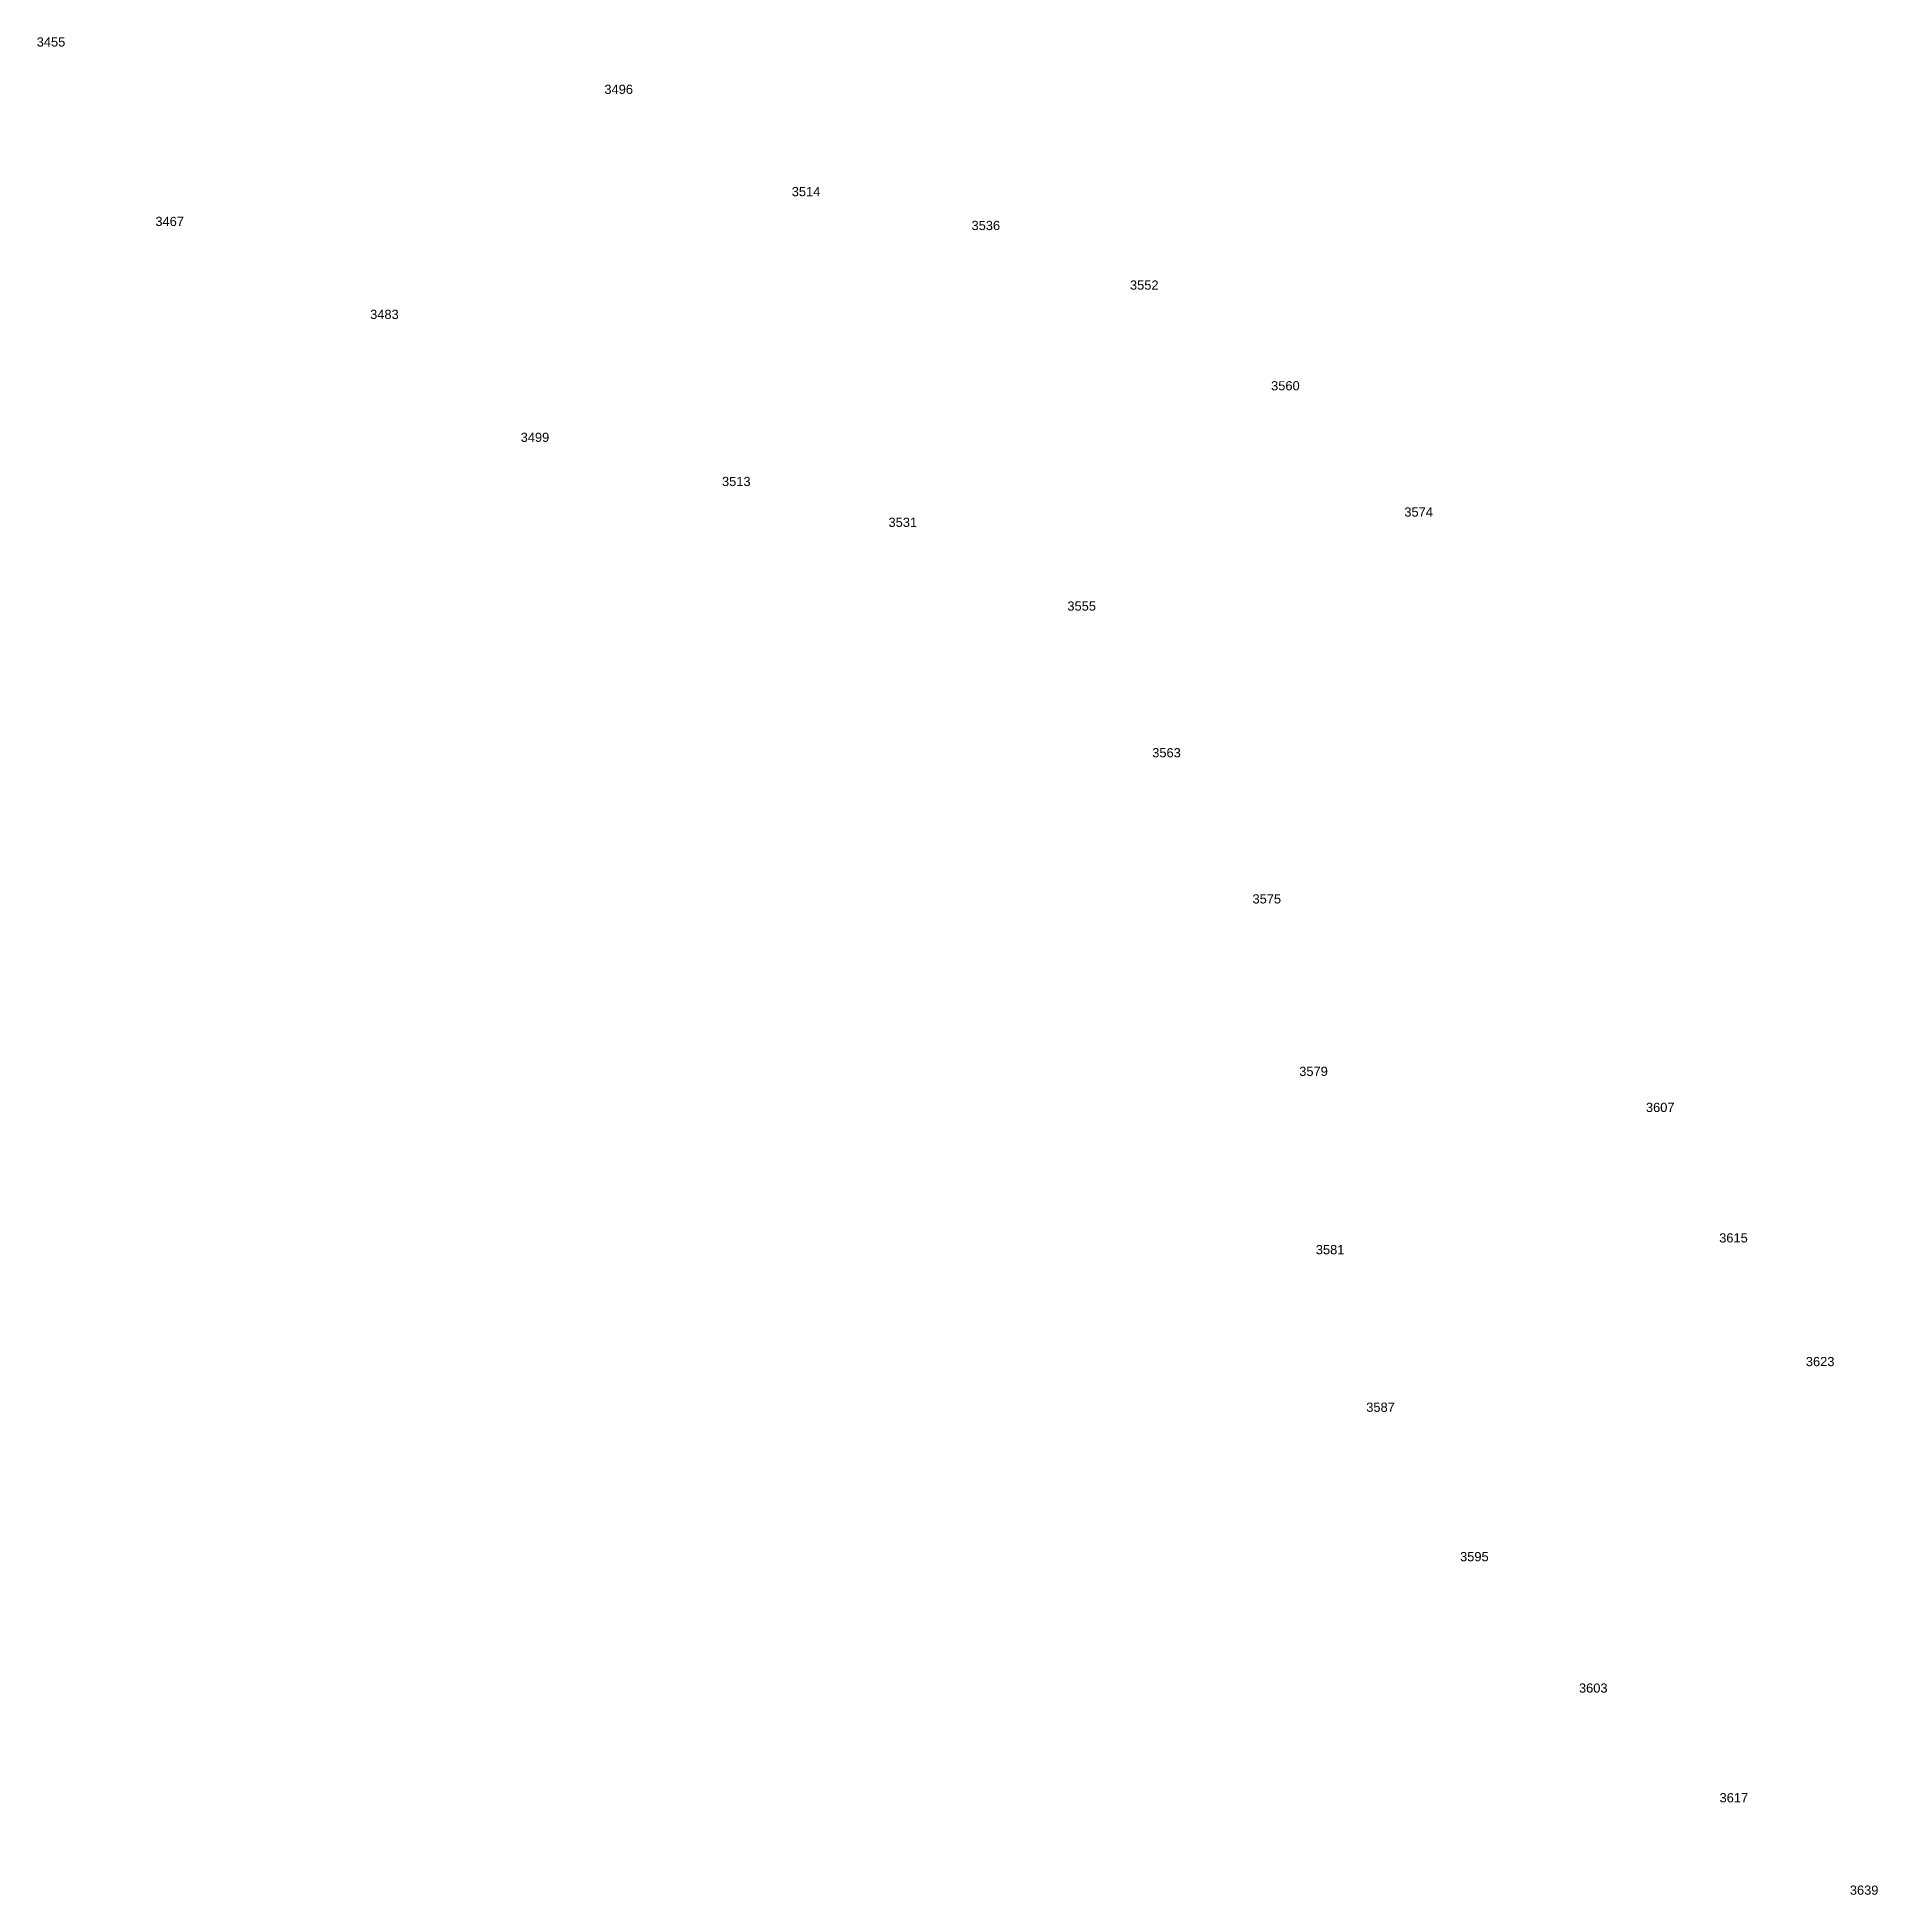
# Model space of a CAD drawing. Header units: feet. Extents: x 865220 to 2781189, y -2240498 to 970979.
# Drawn here: x 2767387 to 2768387, y 960904 to 961914 of the extents above; entities that cross this region are included whole.
import ezdxf

# ---------------------------------------------------------------- set-up
doc = ezdxf.new("R2010")
doc.units = ezdxf.units.FT
doc.header["$LTSCALE"] = 0.015
doc.header["$MEASUREMENT"] = 0
doc.layers.add('NOTES', color=7, linetype='Continuous')
doc.layers.add('Scott County Addresses', color=7, linetype='Continuous')
doc.styles.add('Dimensions 100', font='arial.ttf')

# ---------------------------------------------------------------- blocks, each defined once
blk = doc.blocks.new('ACMAP_ANN_TEMPLATE_Scott County Address')
at = {"layer": 'Scott County Addresses', "style": 'Dimensions 100'}
blk.add_attdef('ScottCountyAddress', (0, 0), '', height=50, dxfattribs=at)

msp = doc.modelspace()

# ---------------------------------------------------------------- hatches: boundary and pattern name
at = {"layer": 'NOTES', "lineweight": 5, "ltscale": 50}
h = msp.add_hatch(dxfattribs=at)
h.set_pattern_fill('ANSI31', color=1, scale=200)
h.set_pattern_definition([(45, (-77373.197, -38338.257), (-17.67766953, 17.67766953), [])])
edge = h.paths.add_edge_path()
edge.add_arc((-36684104.4, 974184.5), 39453460.3, 359.97783818, 359.97815546)
edge.add_line((2769353.1, 959142.5), (2769353.1, 959142.5))
edge.add_line((2769353.1, 959142.5), (2769353.2, 959362.5))
edge.add_line((2769353.2, 959362.5), (2770280.2, 959367.3))
edge.add_line((2770280.2, 959367.3), (2770301.1, 958927.5))
edge.add_line((2770301.1, 958927.5), (2770012.9, 958926))
edge.add_line((2770012.9, 958926), (2769897.9, 958925.4))
edge.add_line((2769897.9, 958925.4), (2769552.9, 958923.9))
edge.add_line((2769552.9, 958923.9), (2769353, 958924.1))

# ---------------------------------------------------------------- block references
at = {"layer": 'Scott County Addresses', "lineweight": 5, "xscale": 0.1, "yscale": 0.1, "zscale": 0.1}
for p, values in [((2767386.3, 961908.7), {'ScottCountyAddress': '3455'}), ((2767694.8, 961883), {'ScottCountyAddress': '3496'}), ((2767796.6, 961827.4), {'ScottCountyAddress': '3514'}), ((2767450.8, 961811.2), {'ScottCountyAddress': '3467'}), ((2767894.3, 961809), {'ScottCountyAddress': '3536'}), ((2767980.4, 961776.6), {'ScottCountyAddress': '3552'}), ((2767567.5, 961760.7), {'ScottCountyAddress': '3483'}), ((2768057.1, 961721.9), {'ScottCountyAddress': '3560'}), ((2767649.3, 961693.9), {'ScottCountyAddress': '3499'}), ((2767758.7, 961669.9), {'ScottCountyAddress': '3513'}), ((2768129.5, 961653.3), {'ScottCountyAddress': '3574'}), ((2767849.2, 961647.7), {'ScottCountyAddress': '3531'}), ((2767946.4, 961602.2), {'ScottCountyAddress': '3555'}), ((2767992.5, 961522.5), {'ScottCountyAddress': '3563'}), ((2768047, 961443.1), {'ScottCountyAddress': '3575'}), ((2768072.4, 961349.4), {'ScottCountyAddress': '3579'}), ((2768260.8, 961329.8), {'ScottCountyAddress': '3607'}), ((2768300.6, 961258.9), {'ScottCountyAddress': '3615'}), ((2768081.4, 961252.5), {'ScottCountyAddress': '3581'}), ((2768347.7, 961191.7), {'ScottCountyAddress': '3623'}), ((2768108.8, 961166.9), {'ScottCountyAddress': '3587'}), ((2768159.8, 961085.7), {'ScottCountyAddress': '3595'}), ((2768224.4, 961014.3), {'ScottCountyAddress': '3603'}), ((2768300.8, 960954.7), {'ScottCountyAddress': '3617'}), ((2768371.6, 960904.5), {'ScottCountyAddress': '3639'})]:
    msp.add_blockref('ACMAP_ANN_TEMPLATE_Scott County Address', p, dxfattribs=at).add_auto_attribs(values)

doc.saveas('drawing.dxf')
